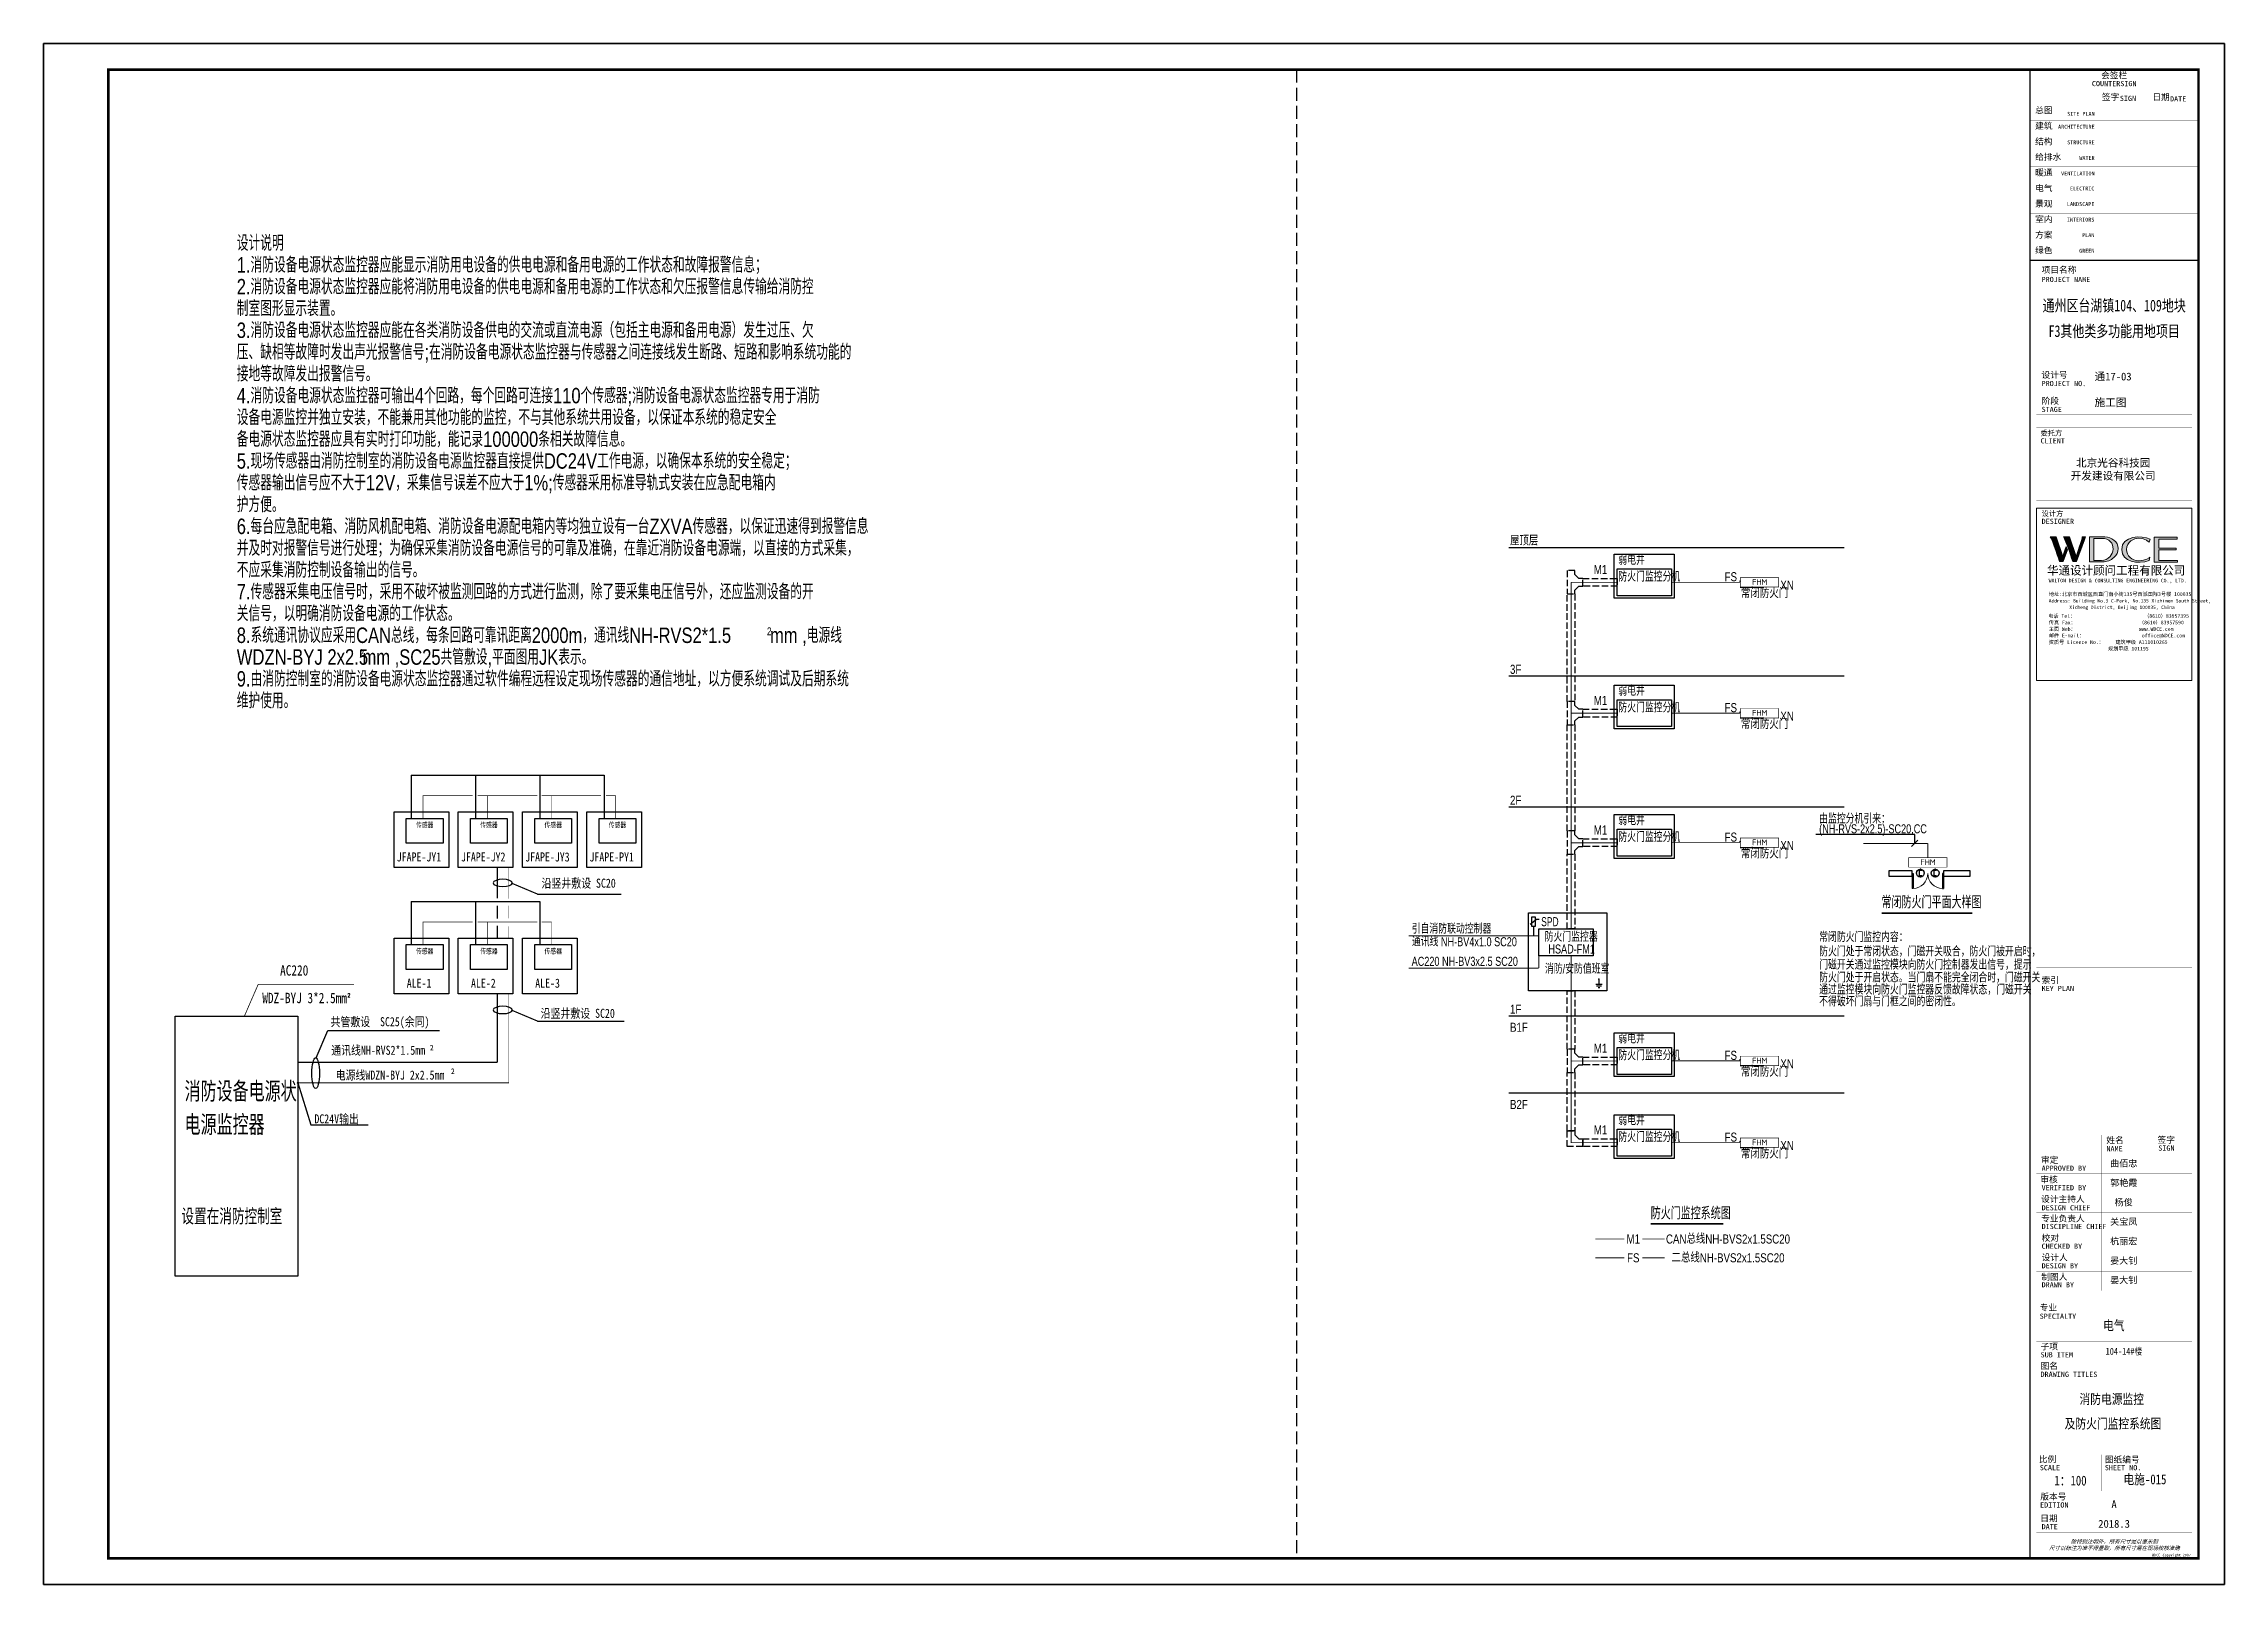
# Model space of a CAD drawing. Extents: x -54686 to 596156, y -555137 to 71395.
# Drawn here: x 512056 to 596156, y -555137 to -495737 of the extents above; entities that cross this region are included whole.
import ezdxf
from ezdxf.enums import TextEntityAlignment as Align

# ---------------------------------------------------------------- set-up
doc = ezdxf.new("R2010")
doc.units = 0
doc.header["$LTSCALE"] = 1000
doc.linetypes.add('CONTINOUS', pattern=[0])
doc.linetypes.add('DASH', pattern=[0.35, 0.25, -0.1])
doc.layers.get('0').update_dxf_attribs({"linetype": 'CONTINUOUS'})
doc.layers.get('Defpoints').update_dxf_attribs({"linetype": 'CONTINUOUS'})
for name, color, linetype in [('CABLETRAY', 4, 'DASH'), ('DIM-照明', 3, 'CONTINUOUS'), ('DIM-系统', 3, 'CONTINUOUS'), ('EQUIP-动力', 3, 'CONTINUOUS'), ('EQUIP-安防', 80, 'CONTINUOUS'), ('EQUIP-消防', 3, 'CONTINUOUS'), ('LAYER1', 7, 'CONTINOUS'), ('SHEET_TEXT', 7, 'CONTINUOUS'), ('TEL_SYMB', 3, 'CONTINUOUS'), ('TEL_TEXT', 3, 'CONTINUOUS'), ('TEL_TITLE', 6, 'CONTINUOUS'), ('WALL', 9, 'CONTINUOUS'), ('WINDOW', 4, 'CONTINUOUS'), ('WIRE', 4, 'CONTINUOUS'), ('WIRE-照明', 1, 'CONTINUOUS'), ('智能疏散灯', 3, 'CONTINOUS'), ('电源监控设备', 210, 'CONTINUOUS'), ('电源线', 130, 'CONTINUOUS'), ('通讯线', 90, 'CONTINUOUS'), ('配电箱', 50, 'CONTINUOUS')]:
    doc.layers.add(name, color=color, linetype=linetype)
doc.styles.add('-宋体', font='', dxfattribs={"width": 0.8})
doc.styles.add('_COMPLEX', font='ROS', dxfattribs={"width": 0.6, "bigfont": 'JD'})
doc.styles.add('_HZTXT', font='ROS', dxfattribs={"width": 0.8, "bigfont": 'JD'})
doc.styles.add('_JD', font='ROS', dxfattribs={"width": 0.8, "bigfont": 'JD'})
doc.styles.add('_TEL_DIM', font='SIMPLEX', dxfattribs={"width": 0.8, "height": 3.5, "bigfont": 'HZTXT'})
doc.styles.add('H-图名', font='', dxfattribs={"width": 0.8, "height": 9})
doc.styles.add('hwxh', font='STXIHEI.TTF')
doc.styles.add('JD', font='ROS', dxfattribs={"width": 0.8, "height": 600, "bigfont": 'HZTXT'})
doc.styles.get("Standard").update_dxf_attribs({"font": 'GBENOR', "bigfont": 'GBCBIG'})
doc.styles.add('Y', font='ros.shx', dxfattribs={"width": 0.7, "bigfont": 'jd.shx'})
doc.styles.add('华文细黑', font='STXIHEI.TTF', dxfattribs={"height": 10})
doc.styles.get('-宋体').set_extended_font_data('NSimSun')
doc.styles.get('H-图名').set_extended_font_data('SimSun')

msp = doc.modelspace()

# ---------------------------------------------------------------- texts
at = {"style": '华文细黑'}
for s, height, p in [('会签栏', 240, (591906, -496837)), ('COUNTERSIGN', 200, (591906, -497177))]:
    msp.add_text(s, height=height, dxfattribs=at).set_placement(p, align=Align.TOP_CENTER)
for s, height, p in [('签字', 240, (591433, -497674)), ('SIGN', 200, (592124, -497748)), ('日期', 240, (593376, -497679)), ('DATE', 200, (594060, -497767)), ('总图', 240, (588856, -498187)), ('结构', 240, (588856, -499387)), ('建筑', 240, (588856, -498787)), ('给排水', 240, (588856, -499987)), ('暖通', 240, (588856, -500587)), ('电气', 240, (588856, -501187)), ('景观', 240, (588856, -501787)), ('室内', 240, (588856, -502387)), ('绿色', 240, (588856, -503587)), ('方案', 240, (588856, -502987)), ('项目名称', 240, (589106, -504337)), ('PROJECT NAME', 200, (589106, -504729)), ('设计号', 240, (589101, -508389)), ('PROJECT NO.', 200, (589106, -508740)), ('阶段', 240, (589106, -509390)), ('STAGE', 200, (589106, -509740)), ('委托方', 200, (589066, -510651)), ('CLIENT', 200, (589066, -510951)), ('设计方', 200, (589106, -513754)), ('DESIGNER', 200, (589106, -514054)), ('KEY PLAN', 200, (589106, -532063)), ('索引', 240, (589106, -531723)), ('姓名', 240, (591605, -537890)), ('签字', 240, (593575, -537880)), ('SIGN', 200, (593606, -538217)), ('审定', 240, (589083, -538656)), ('APPROVED BY', 200, (589106, -538993)), ('NAME', 200, (591606, -538241)), ('审核', 240, (589060, -539408)), ('VERIFIED BY', 200, (589106, -539745)), ('设计主持人', 240, (589088, -540161)), ('DESIGN CHIEF', 200, (589106, -540518)), ('专业负责人', 240, (589089, -540911)), ('DISCIPLINE CHIEF', 200, (589106, -541239)), ('校对', 240, (589106, -541661)), ('CHECKED BY', 200, (589106, -542000)), ('设计人', 240, (589106, -542411)), ('制图人', 240, (589095, -543161)), ('DESIGN BY', 200, (589106, -542754)), ('DRAWN BY', 200, (589106, -543487)), ('SPECIALTY', 200, (589033, -544699)), ('专业', 240, (589033, -544344)), ('SUB ITEM', 200, (589068, -546187)), ('子项', 240, (589068, -545845)), ('图名', 240, (589065, -546596)), ('DRAWING TITLES', 200, (589065, -546937)), ('比例', 240, (589000, -550195)), ('SCALE', 200, (589037, -550537)), ('SHEET NO.', 200, (591545, -550537)), ('图纸编号', 240, (591545, -550205)), ('版本号', 240, (589055, -551634)), ('EDITION', 200, (589049, -551976)), ('日期', 240, (589055, -552469)), ('DATE', 200, (589106, -552811))]:
    msp.add_text(s, height=height, dxfattribs=at).set_placement(p, align=Align.TOP_LEFT)
for s, p in [('SITE PLAN', (591150, -498367)), ('ARCHITECTURE', (591150, -498867)), ('STRUCTURE', (591150, -499467)), ('WATER', (591150, -500067)), ('VENTILATION', (591150, -500667)), ('LANDSCAPE', (591141, -501848)), ('ELECTRIC', (591141, -501248)), ('INTERIORS', (591141, -502448)), ('GREEN', (591141, -503648)), ('PLAN', (591141, -503048))]:
    msp.add_text(s, height=150, dxfattribs=at).set_placement(p, align=Align.TOP_RIGHT)
at = {"color": 4, "style": '华文细黑', "width": 0.75}
for s, p in [('通州区台湖镇104、109地块', (591906, -506059)), ('F3其他类多功能用地项目', (591906, -507046))]:
    msp.add_text(s, height=450, dxfattribs=at).set_placement(p, align=Align.CENTER)
at = {"color": 4, "style": '华文细黑'}
for s, p in [('A', (591902, -552196)), ('2018.3', (591902, -552953))]:
    msp.add_text(s, height=300, dxfattribs=at).set_placement(p, align=Align.CENTER)
at = {"style": '华文细黑', "oblique": 20}
for s, p in [('尺寸以标注为准不得量取，所有尺寸需在现场校核准确', (591906, -553737)), ('除特别注明外，所有尺寸是以毫米制', (591906, -553487))]:
    msp.add_text(s, height=150, dxfattribs=at).set_placement(p, align=Align.MIDDLE_CENTER)
at = {"color": 4, "ltscale": 0.001, "char_height": 300, "width": 5848.95, "style": '华文细黑'}
for s, insert, attachment_point in [('通17-03', (591149, -508586), 4), ('施工图', (591149, -509586), 4), ('北京光谷科技园\\P开发建设有限公司', (591866, -512166), 5)]:
    msp.add_mtext(s, dxfattribs=dict(at, insert=insert, attachment_point=attachment_point))
at = {"color": 7, "style": '_TEL_DIM', "flags": 1}
for tag, p in [('REMARK', (577943, -516686)), ('A', (577943, -516686)), ('REMARK', (577943, -521732)), ('A', (577943, -521732)), ('REMARK', (577943, -526723)), ('A', (577943, -526723)), ('REMARK', (577943, -535138)), ('A', (577943, -535138)), ('REMARK', (577943, -538290)), ('A', (577943, -538290))]:
    msp.add_attdef(tag, text='', height=0.02, dxfattribs=at).set_placement(p, align=Align.MIDDLE_CENTER)
at = {"color": 7, "flags": 1}
for p in [(577943, -516686), (577943, -521732), (577943, -526723), (577943, -535138), (577943, -538290)]:
    msp.add_attdef('A', text='防火门磁释放器1', height=0.014, dxfattribs=at).set_placement(p, align=Align.MIDDLE_CENTER)
at = {"layer": 'EQUIP-消防', "ltscale": 10}
for p in [(578236, -516494), (578236, -521540), (578236, -526531), (584727, -527295), (578236, -534945), (578236, -538098)]:
    msp.add_attdef('FHM', text='RD', height=224, dxfattribs=at).set_placement(p, align=Align.MIDDLE_CENTER)
at = {"layer": 'SHEET_TEXT', "style": '华文细黑'}
for tag, p in [('曲佰忠', (592274, -538782)), ('郭艳霞', (592274, -539532)), ('杨俊', (592274, -540282)), ('关宝凤', (592274, -541032)), ('杭丽宏', (592274, -541782)), ('晏大钊', (592274, -542532)), ('晏大钊', (592274, -543282))]:
    msp.add_attdef(tag, text='', height=250, dxfattribs=at).set_placement(p, align=Align.TOP_CENTER)
at = {"layer": 'TEL_SYMB', "color": 7}
for s, p in [('常闭防火门平面大样图', (582933, -529080)), ('防火门监控系统图', (574030, -541068))]:
    msp.add_text(s, height=482.3, dxfattribs=at).set_placement(p)
at = {"layer": 'TEL_TEXT', "width": 0.8}
for s, height, style, p in [('设计说明', 595.3, '_JD', (519504, -503724)), ('1.消防设备电源状态监控器应能显示消防用电设备的供电电源和备用电源的工作状态和故障报警信息；', 595.35, '_JD', (519504, -504564)), ('2.消防设备电源状态监控器应能将消防用电设备的供电电源和备用电源的工作状态和欠压报警信息传输给消防控', 595.35, '_JD', (519504, -505404)), ('制室图形显示装置。', 595.3, '_JD', (519504, -506244)), ('3.消防设备电源状态监控器应能在各类消防设备供电的交流或直流电源（包括主电源和备用电源）发生过压、欠', 595.35, '_JD', (519504, -507084)), ('压、缺相等故障时发出声光报警信号;在消防设备电源状态监控器与传感器之间连接线发生断路、短路和影响系统功能的', 595.35, '_JD', (519504, -507924)), ('接地等故障发出报警信号。', 595.35, '_JD', (519504, -508764)), ('4.消防设备电源状态监控器可输出4个回路，每个回路可连接110个传感器;消防设备电源状态监控器专用于消防', 595.35, '_JD', (519504, -509604)), ('设备电源监控并独立安装，不能兼用其他功能的监控，不与其他系统共用设备，以保证本系统的稳定安全', 595.35, '_JD', (519504, -510444)), ('备电源状态监控器应具有实时打印功能，能记录100000条相关故障信息。', 595.35, '_JD', (519504, -511284)), ('5.现场传感器由消防控制室的消防设备电源监控器直接提供DC24V工作电源，以确保本系统的安全稳定；', 595.35, '_JD', (519504, -512124)), ('传感器输出信号应不大于12V，采集信号误差不应大于1%;传感器采用标准导轨式安装在应急配电箱内', 595.35, '_JD', (519504, -512964)), ('护方便。', 595.3, '_JD', (519504, -513804)), ('6.每台应急配电箱、消防风机配电箱、消防设备电源配电箱内等均独立设有一台ZXVA传感器，以保证迅速得到报警信息', 595.35, '_JD', (519504, -514644)), ('并及时对报警信号进行处理；为确保采集消防设备电源信号的可靠及准确，在靠近消防设备电源端，以直接的方式采集，', 595.35, '_JD', (519504, -515484)), ('屋顶层', 350, '_HZTXT', (568606, -515082)), ('不应采集消防控制设备输出的信号。', 595.35, '_JD', (519504, -516324)), ('7.传感器采集电压信号时，采用不破坏被监测回路的方式进行监测，除了要采集电压信号外，还应监测设备的开', 595.35, '_JD', (519504, -517164)), ('关信号，以明确消防设备电源的工作状态。', 595.35, '_JD', (519504, -518004)), ('8.系统通讯协议应采用CAN总线，每条回路可靠讯距离2000m，通讯线NH-RVS2*1.5', 595.35, '_JD', (519504, -518844)), ('2', 300, '_JD', (539950, -518544)), ('mm ,电源线', 595.3, '_JD', (540070, -518844)), ('WDZN-BYJ 2x2.5', 600, '_JD', (519504, -519684)), ('2', 300, '_JD', (524235, -519384)), ('mm ,SC25共管敷设,平面图用JK表示。', 595.35, '_JD', (524355, -519684)), ('3F', 350, '_HZTXT', (568606, -520035)), ('9.由消防控制室的消防设备电源状态监控器通过软件编程远程设定现场传感器的通信地址，以方便系统调试及后期系统', 595.35, '_JD', (519504, -520524)), ('维护使用。', 595.3, '_JD', (519504, -521364)), ('2F', 350, '_HZTXT', (568606, -525082)), ('1F', 350, '_HZTXT', (568606, -533139)), ('B1F', 350, '_HZTXT', (568606, -533835)), ('B2F', 350, '_HZTXT', (568606, -536810)), ('设置在消防控制室', 607.8, 'JD', (517371, -541262)), ('电气', 379.7, 'H-图名', (591479, -545342)), ('104-14#楼', 265.8, 'H-图名', (591575, -546286)), ('消防电源监控', 379.7, 'H-图名', (590569, -548182)), ('及防火门监控系统图', 379.7, 'H-图名', (589995, -549128)), ('电施-015', 379.7, 'H-图名', (592264, -551278)), ('1：100', 379.7, 'H-图名', (589600, -551325))]:
    msp.add_text(s, height=height, dxfattribs=dict(at, style=style)).set_placement(p)
at = {"layer": 'TEL_TEXT', "color": 7, "style": 'Y', "width": 0.75}
for s, p in [('弱电井', (572783, -515826)), ('防火门监控分机', (572783, -516473)), ('弱电井', (572783, -520873)), ('防火门监控分机', (572783, -521519)), ('弱电井', (572783, -525864)), ('由监控分机引来：', (580528, -525804)), ('防火门监控分机', (572783, -526510)), ('(NH-RVS-2x2.5)-SC20,CC', (580528, -526183)), ('引自消防联动控制器', (564813, -530045)), ('通讯线 NH-BV4x1.0 SC20', (564823, -530537)), ('防火门监控器', (569941, -530358)), ('HSAD-FM1', (570087, -530817)), ('防火门处于常闭状态，门磁开关吸合，防火门被开启时，', (580528, -530923)), ('常闭防火门监控内容：', (580528, -530368)), ('AC220 NH-BV3x2.5 SC20', (564813, -531292)), ('消防/安防值班室', (569953, -531591)), ('门磁开关通过监控模块向防火门控制器发出信号，提示', (580528, -531434)), ('通过监控模块向防火门监控器反馈故障状态，门磁开关', (580528, -532394)), ('防火门处于开启状态。当门扇不能完全闭合时，门磁开关', (580528, -531927)), ('不得破坏门扇与门框之间的密闭性。', (580528, -532851)), ('弱电井', (572783, -534278)), ('防火门监控分机', (572783, -534925)), ('弱电井', (572783, -537431)), ('防火门监控分机', (572783, -538077))]:
    msp.add_text(s, height=350, dxfattribs=at).set_placement(p)
at = {"layer": 'TEL_TEXT', "style": '_HZTXT', "width": 0.8}
for s, p in [('M1', (572097, -516012)), ('FS', (577121, -516289)), ('M1', (572097, -521058)), ('FS', (577121, -521336)), ('M1', (572097, -526053)), ('FS', (577121, -526327)), ('M1', (572097, -534467)), ('FS', (577121, -534741)), ('M1', (572097, -537616)), ('FS', (577121, -537894)), ('M1', (573359, -541823)), ('FS', (573359, -542547)), ('CAN总线NH-BVS2x1.5SC20', (577013, -541823)), ('二总线NH-BVS2x1.5SC20', (577013, -542547))]:
    msp.add_text(s, height=350, dxfattribs=at).set_placement(p, align=Align.MIDDLE_CENTER)
at = {"layer": 'TEL_TEXT', "ltscale": 2, "style": '_COMPLEX', "width": 0.7}
msp.add_text('SPD', height=350, dxfattribs=at).set_placement((569807, -529763))
at = {"layer": 'TEL_TEXT', "style": '_HZTXT', "width": 0.8}
for tag, p in [('常闭防火门', (578423, -516935)), ('XN', (579291, -516615)), ('常闭防火门', (578423, -521982)), ('XN', (579291, -521661)), ('常闭防火门', (578423, -526973)), ('XN', (579291, -526652)), ('常闭防火门', (578423, -535387)), ('XN', (579291, -535066)), ('XN', (579291, -538219)), ('常闭防火门', (578423, -538540))]:
    msp.add_attdef(tag, text='RD', height=350, dxfattribs=at).set_placement(p, align=Align.MIDDLE_CENTER)
at = {"layer": '电源监控设备', "style": '-宋体', "width": 0.8}
for s, p in [('JFAPE-JY1', (525673, -527267)), ('JFAPE-JY2', (528151, -527267)), ('JFAPE-JY3', (530628, -527267)), ('JFAPE-PY1', (533106, -527267)), ('ALE-1', (526060, -532135)), ('ALE-2', (528537, -532135)), ('ALE-3', (531015, -532135)), ('沿竖井敷设 SC20', (531223, -533296)), ('共管敷设  SC25(余同)', (523121, -533619)), ('通讯线NH-RVS2*1.5mm', (523146, -534720)), ('²', (526944, -534763)), ('电源线WDZN-BYJ 2x2.5mm', (523319, -535677)), ('²', (527758, -535670)), ('DC24V输出', (522497, -537364))]:
    msp.add_text(s, height=350, dxfattribs=at).set_placement(p)
at = {"layer": '电源监控设备'}
for s, insert, char_height, width, attachment_point, style in [('传感器', (526417, -525757), 200, 723.85, 1, '-宋体'), ('传感器', (528895, -525757), 200, 723.85, 1, '-宋体'), ('传感器', (531372, -525757), 200, 723.85, 1, '-宋体'), ('传感器', (533850, -525757), 200, 723.85, 1, '-宋体'), ('沿竖井敷设 SC20', (531258, -527928), 350, 5868.97, 1, '-宋体'), ('传感器', (526417, -530625), 200, 723.85, 1, '-宋体'), ('传感器', (528895, -530625), 200, 723.85, 1, '-宋体'), ('传感器', (531372, -530625), 200, 723.85, 1, '-宋体'), ('AC220', (522264, -531265), 400, 16702.01, 3, '-宋体'), ('WDZ-BYJ 3*2.5mm{\\fISOCPEUR|b0|i0|c0|p34;²}', (523905, -532330), 400, 16702.01, 3, '-宋体'), ('消防设备电源状电源监控器   ', (517491, -535756), 771.75, 4482.55, 1, '_TEL_DIM')]:
    msp.add_mtext(s, dxfattribs=dict(at, insert=insert, char_height=char_height, width=width, attachment_point=attachment_point, style=style))

# ---------------------------------------------------------------- blocks, each defined once
blk = doc.blocks.new('$equip$00002621')
for p, q in [((-0.19, 0.1), (-0.19, -0.1)), ((0.19, -0.1), (0.19, 0.1)), ((-0.19, -0.1), (0.19, -0.1))]:
    blk.add_line(p, q)
at = {"const_width": 0.04}
blk.add_lwpolyline([(-0.3, 0, 1), (0.3, 0, 1), (-0.3, 0, 0.702733)], format="xyb", dxfattribs=at)
blk.add_circle((0, 0), 0.3)
at = {"color": 1}
for p in [(-0.3, 0), (0, 0.3), (0.3, 0), (0, -0.3)]:
    blk.add_point(p, dxfattribs=at)
at = {"color": 7, "style": '_TEL_DIM', "flags": 1}
blk.add_attdef('A', text='', height=0.000025, dxfattribs=at).set_placement((0, 0), align=Align.MIDDLE_CENTER)
blk = doc.blocks.new('$equip$00001310')
for points in [[(0, 0), (0, -0.38)], [(-0.25, -0.38), (0.25, -0.38)], [(-0.19, -0.5), (0.19, -0.5)], [(-0.06, -0.63), (0.06, -0.63)]]:
    blk.add_lwpolyline(points)
blk.add_point((0, 0))
at = {"flags": 9}
blk.add_attdef('A', (0, 0), '', height=0.00002, dxfattribs=at)
blk = doc.blocks.new('WDCE Copyright200X')
at = {"const_width": 0.016}
blk.add_lwpolyline([(-10.6, 1.26, 1), (-11.4, 1.26, 1)], format="xyb", close=True, dxfattribs=at)
at = {"style": '华文细黑'}
for s, p in [('WDCE ', (-11.46, 0.5)), ('     Copyright ', (-3.51, 0.5))]:
    blk.add_text(s, height=1, dxfattribs=at).set_placement(p, align=Align.BOTTOM_RIGHT)
blk.add_text('c', height=0.6, dxfattribs=at).set_placement((-11.04, 1.35), align=Align.MIDDLE_CENTER)
blk.add_attdef('200X', text='', height=1, dxfattribs=at).set_placement((-0.45, 0.5), align=Align.BOTTOM_RIGHT)
blk = doc.blocks.new('logo2')
h = blk.add_hatch(color=7)
h.paths.add_polyline_path([(19.02, -7.36), (15.84, -7.36), (15.84, -3.97), (18.97, -3.97), (18.97, -4.24), (16.46, -4.24), (16.46, -5.45), (18.81, -5.45), (18.81, -5.69), (16.47, -5.69), (16.47, -7.12), (19.02, -7.12)])
edge = h.paths.add_edge_path()
edge.add_spline(control_points=[(15.26, -4.21), (15.26, -4.21), (15.13, -4.65), (15.13, -4.65), (15.13, -4.65), (14.62, -4.1), (13.73, -4.1), (13.04, -4.1), (12.07, -4.54), (12.08, -5.62), (12.08, -6.49), (12.77, -7.16), (13.73, -7.17), (14.66, -7.17), (15.23, -6.68), (15.23, -6.68), (15.23, -6.68), (15.16, -7.11), (15.16, -7.11), (13.63, -7.7), (11.42, -7.29), (11.41, -5.64), (11.4, -3.72), (14.16, -3.66), (15.26, -4.21)], knot_values=[0, 0, 0, 0, 1, 1, 1, 2, 2, 2, 3, 3, 3, 4, 4, 4, 5, 5, 5, 6, 6, 6, 7, 7, 7, 8, 8, 8, 8], degree=3, periodic=0)
edge = h.paths.add_edge_path(flags=16)
edge.add_spline(control_points=[(10.23, -5.57), (10.23, -5.16), (10.12, -4.83), (9.9, -4.58), (9.63, -4.27), (9.23, -4.12), (8.69, -4.12), (8.69, -4.12), (7.64, -4.12), (7.64, -4.12), (7.64, -4.12), (7.64, -7.1), (7.64, -7.1), (7.64, -7.1), (8.66, -7.1), (8.66, -7.1), (9.13, -7.1), (9.52, -6.93), (9.82, -6.6), (10.09, -6.31), (10.23, -5.96), (10.23, -5.57)], knot_values=[0, 0, 0, 0, 1, 1, 1, 2, 2, 2, 3, 3, 3, 4, 4, 4, 5, 5, 5, 6, 6, 6, 7, 7, 7, 7], degree=3, periodic=0)
edge = h.paths.add_edge_path()
edge.add_spline(control_points=[(10.92, -5.51), (10.92, -5.96), (10.72, -6.37), (10.34, -6.72), (9.92, -7.1), (9.41, -7.29), (8.82, -7.29), (8.82, -7.29), (7.03, -7.29), (7.03, -7.29), (7.03, -7.29), (7.03, -3.92), (7.03, -3.92), (7.03, -3.92), (9.1, -3.92), (9.1, -3.92), (9.59, -3.92), (10.01, -4.06), (10.36, -4.34), (10.73, -4.64), (10.92, -5.03), (10.92, -5.51)], knot_values=[0, 0, 0, 0, 1, 1, 1, 2, 2, 2, 3, 3, 3, 4, 4, 4, 5, 5, 5, 6, 6, 6, 7, 7, 7, 7], degree=3, periodic=0)
at = {"lineweight": 0}
blk.add_lwpolyline([(19.02, -7.36), (15.84, -7.36), (15.84, -3.97), (18.97, -3.97), (18.97, -4.24), (16.46, -4.24), (16.46, -5.45), (18.81, -5.45), (18.81, -5.69), (16.47, -5.69), (16.47, -7.12), (19.02, -7.12), (19.02, -7.36)], dxfattribs=at)
for points, knots in [([(10.92, -5.51), (10.92, -5.96), (10.72, -6.37), (10.34, -6.72), (9.92, -7.1), (9.41, -7.29), (8.82, -7.29), (8.82, -7.29), (7.03, -7.29), (7.03, -7.29), (7.03, -7.29), (7.03, -3.92), (7.03, -3.92), (7.03, -3.92), (9.1, -3.92), (9.1, -3.92), (9.59, -3.92), (10.01, -4.06), (10.36, -4.34), (10.73, -4.64), (10.92, -5.03), (10.92, -5.51)], [0, 0, 0, 0, 1, 1, 1, 2, 2, 2, 3, 3, 3, 4, 4, 4, 5, 5, 5, 6, 6, 6, 7, 7, 7, 7]), ([(10.23, -5.57), (10.23, -5.16), (10.12, -4.83), (9.9, -4.58), (9.63, -4.27), (9.23, -4.12), (8.69, -4.12), (8.69, -4.12), (7.64, -4.12), (7.64, -4.12), (7.64, -4.12), (7.64, -7.1), (7.64, -7.1), (7.64, -7.1), (8.66, -7.1), (8.66, -7.1), (9.13, -7.1), (9.52, -6.93), (9.82, -6.6), (10.09, -6.31), (10.23, -5.96), (10.23, -5.57)], [0, 0, 0, 0, 1, 1, 1, 2, 2, 2, 3, 3, 3, 4, 4, 4, 5, 5, 5, 6, 6, 6, 7, 7, 7, 7]), ([(15.26, -4.21), (15.26, -4.21), (15.13, -4.65), (15.13, -4.65), (15.13, -4.65), (14.62, -4.1), (13.73, -4.1), (13.04, -4.1), (12.07, -4.54), (12.08, -5.62), (12.08, -6.49), (12.77, -7.16), (13.73, -7.17), (14.66, -7.17), (15.23, -6.68), (15.23, -6.68), (15.23, -6.68), (15.16, -7.11), (15.16, -7.11), (13.63, -7.7), (11.42, -7.29), (11.41, -5.64), (11.4, -3.72), (14.16, -3.66), (15.26, -4.21)], [0, 0, 0, 0, 1, 1, 1, 2, 2, 2, 3, 3, 3, 4, 4, 4, 5, 5, 5, 6, 6, 6, 7, 7, 7, 8, 8, 8, 8])]:
    blk.add_open_spline(points, degree=3, knots=knots, dxfattribs=at)
blk = doc.blocks.new('logo1')
h = blk.add_hatch(color=8)
edge = h.paths.add_edge_path()
edge.add_spline(control_points=[(3.86, -5.21), (3.63, -5.88), (3.39, -6.56), (3.39, -6.56), (3.39, -6.56), (2.5, -3.91), (2.5, -3.91), (2.5, -3.91), (1.8, -3.91), (1.69, -3.91), (2.02, -4.39), (2.95, -7.27), (2.95, -7.27), (2.95, -7.27), (3.44, -7.27), (3.44, -7.27), (3.44, -7.27), (4.03, -5.66), (4.03, -5.66), (4.03, -5.66), (3.86, -5.21), (3.86, -5.21)], knot_values=[0, 0, 0, 0, 1, 1, 1, 2, 2, 2, 3, 3, 3, 4, 4, 4, 5, 5, 5, 6, 6, 6, 7, 7, 7, 7], degree=3, periodic=0)
h = blk.add_hatch(color=7)
edge = h.paths.add_edge_path()
edge.add_spline(control_points=[(6.04, -3.91), (6.09, -4.1), (5.2, -6.56), (5.2, -6.56), (5.2, -6.56), (4.3, -3.91), (4.3, -3.91), (4.3, -3.91), (3.6, -3.91), (3.49, -3.91), (3.82, -4.39), (4.75, -7.27), (4.75, -7.27), (4.75, -7.27), (5.24, -7.27), (5.24, -7.27), (5.24, -7.27), (6.33, -4.3), (6.33, -4.3), (6.33, -4.3), (6.48, -3.91), (6.48, -3.91), (6.48, -3.91), (6.21, -3.91), (6.04, -3.91)], knot_values=[0, 0, 0, 0, 1, 1, 1, 2, 2, 2, 3, 3, 3, 4, 4, 4, 5, 5, 5, 6, 6, 6, 7, 7, 7, 8, 8, 8, 8], degree=3, periodic=0)
at = {"color": 8, "lineweight": 0}
blk.add_open_spline([(3.86, -5.21), (3.63, -5.88), (3.39, -6.56), (3.39, -6.56), (3.39, -6.56), (2.5, -3.91), (2.5, -3.91), (2.5, -3.91), (1.8, -3.91), (1.69, -3.91), (2.02, -4.39), (2.95, -7.27), (2.95, -7.27), (2.95, -7.27), (3.44, -7.27), (3.44, -7.27), (3.44, -7.27), (4.03, -5.66), (4.03, -5.66), (4.03, -5.66), (3.86, -5.21), (3.86, -5.21)], degree=3, knots=[0, 0, 0, 0, 1, 1, 1, 2, 2, 2, 3, 3, 3, 4, 4, 4, 5, 5, 5, 6, 6, 6, 7, 7, 7, 7], dxfattribs=at)
at = {"lineweight": 0}
blk.add_open_spline([(6.04, -3.91), (6.09, -4.1), (5.2, -6.56), (5.2, -6.56), (5.2, -6.56), (4.3, -3.91), (4.3, -3.91), (4.3, -3.91), (3.6, -3.91), (3.49, -3.91), (3.82, -4.39), (4.75, -7.27), (4.75, -7.27), (4.75, -7.27), (5.24, -7.27), (5.24, -7.27), (5.24, -7.27), (6.33, -4.3), (6.33, -4.3), (6.33, -4.3), (6.48, -3.91), (6.48, -3.91), (6.48, -3.91), (6.21, -3.91), (6.04, -3.91)], degree=3, knots=[0, 0, 0, 0, 1, 1, 1, 2, 2, 2, 3, 3, 3, 4, 4, 4, 5, 5, 5, 6, 6, 6, 7, 7, 7, 8, 8, 8, 8], dxfattribs=at)
blk.add_blockref('logo2', (0, 0))
blk = doc.blocks.new('时间-logo')
at = {"layer": 'Defpoints', "lineweight": 0}
blk.add_lwpolyline([(0, -23.46), (-21.17, -23.46), (-21.17, 0), (0, 0), (0, -23.46)], dxfattribs=at)
blk.add_blockref('logo1', (-20.97, 0))
at = {"style": 'hwxh'}
for s, height, p in [('华通设计顾问工程有限公司 ', 1.15, (-19.73, -9.05)), ('WALTON DESIGN & CONSULTING ENGINEERING CO., LTD.', 0.5, (-19.5, -10.1)), ('地址:北京市西城区西直门南小街135号西派国际3号楼 100035', 0.5, (-19.48, -11.94)), ('电话 Tel：                        （8610）83957395 ', 0.5, (-19.56, -14.91)), ('Address: Building No.3 C-Park, No.135 Xizhimen South Street, ', 0.47, (-19.48, -12.83)), ('Xicheng District, Beijing 100035, China ', 0.47, (-16.69, -13.72)), ('传真 Fax：                      （8610）83957590 ', 0.5, (-19.48, -15.8)), ('主页 Web：                      www.WDCE.com ', 0.5, (-19.48, -16.69)), ('邮件 E-mail：                    office@WDCE.com ', 0.5, (-19.48, -17.58)), ('资质号 Licence No.：    建筑甲级 A111010265 ', 0.5, (-19.48, -18.47)), ('   规划甲级 101195', 0.5, (-12.6, -19.36))]:
    blk.add_text(s, height=height, dxfattribs=at).set_placement(p)
blk = doc.blocks.new('SDG AETH AE5H')
at = {"layer": 'DIM-系统'}
blk.add_lwpolyline([(-54686, 13482), (29414, 13482), (29414, -45918), (-54686, -45918)], close=True, dxfattribs=at)
blk = doc.blocks.new('$DorLib2D$00000002')
for p, q in [((-0.5, 0), (-0.5, 0.4875)), ((-0.475, 0.4875), (-0.5, 0.4875)), ((-0.475, 0), (-0.475, 0.4875)), ((0.475, 0), (0.475, 0.4875)), ((0.475, 0.4875), (0.5, 0.4875)), ((0.5, 0), (0.5, 0.4875)), ((-0.5, 0), (-0.475, 0)), ((0.5, 0), (0.475, 0))]:
    blk.add_line(p, q)
at = {"lineweight": 13}
for centre, start, end in [((-0.4875, 0), 0, 88.530716), ((0.4875, 0), 91.469284, 180)]:
    blk.add_arc(centre, 0.4875, start, end, dxfattribs=at)

# ---------------------------------------------------------------- hatches: boundary and pattern name
at = {"layer": '电源监控设备'}
h = msp.add_hatch(color=212, dxfattribs=at)
edge = h.paths.add_edge_path()
edge.add_arc((521864, -535802), 25.2, 0, 360)

# ---------------------------------------------------------------- linework, layer by layer
for p, q in [((569388, -529687), (569633, -529487)), ((569633, -529487), (569728, -529487))]:
    msp.add_line(p, q)
at = {"const_width": 50}
for points in [[(588656, -496737), (588656, -504087), (595156, -504087), (595156, -496737)], [(588656, -554137), (595156, -554137), (595156, -504087), (588656, -504087)]]:
    msp.add_lwpolyline(points, close=True, dxfattribs=at)
at = {"const_width": 5}
for points in [[(588656, -497487), (595156, -497487)], [(591241, -497487), (591241, -504087)], [(593245, -497487), (593245, -504087)], [(588656, -498087), (595156, -498087)], [(588656, -498687), (595156, -498687)], [(588656, -499287), (595156, -499287)], [(588656, -499887), (595156, -499887)], [(588656, -500487), (595156, -500487)], [(588656, -501087), (595156, -501087)], [(588656, -501687), (595156, -501687)], [(588656, -502287), (595156, -502287)], [(588656, -502887), (595156, -502887)], [(588656, -502887), (595156, -502887)], [(588656, -503487), (595156, -503487)], [(588656, -504087), (595156, -504087)], [(588906, -509050), (594906, -509050)], [(588906, -510050), (594906, -510050)], [(594906, -513352), (594906, -510525), (588906, -510525), (588906, -513352)], [(588906, -513352), (594906, -513352)], [(588906, -513645), (588906, -531354)], [(588906, -513645), (594906, -513645)], [(588906, -531354), (594906, -531354), (594906, -513645)], [(589406, -520301), (594406, -520301)], [(589406, -525254), (594406, -525254)], [(589406, -530652), (594406, -530652)], [(588906, -531354), (594906, -531354)], [(588906, -532363), (594906, -532363)], [(588906, -543811), (594906, -543811), (594906, -537811), (588906, -537811), (588906, -543811)], [(591406, -537811), (591406, -543811)], [(593156, -537811), (593156, -543811)], [(588906, -538561), (594906, -538561)], [(588906, -539311), (594906, -539311)], [(588906, -540061), (594906, -540061)], [(588906, -540811), (594906, -540811)], [(588906, -541561), (594906, -541561)], [(588906, -542311), (594906, -542311)], [(588906, -543061), (594906, -543061)], [(588906, -544287), (594906, -544287), (594906, -553137), (588906, -553137), (588906, -544287)], [(588906, -545787), (594906, -545787)], [(588906, -546537), (594906, -546537)], [(588906, -550137), (594906, -550137)], [(591406, -550137), (591406, -551537)], [(588906, -551537), (594906, -551537)], [(588906, -552337), (594906, -552337)]]:
    msp.add_lwpolyline(points, dxfattribs=at)
msp.add_lwpolyline([(569441, -529420), (569441, -529755), (569584, -529755), (569584, -529420)], close=True)
for p in [(577488, -516458), (577943, -516686), (577488, -521505), (577943, -521732), (577488, -526496), (577943, -526723), (577488, -534910), (577943, -535138), (577488, -538063), (577943, -538290)]:
    msp.add_point(p)
at = {"layer": 'CABLETRAY'}
for p, q in [((570811, -516054), (570811, -516954)), ((571111, -516054), (570811, -516054)), ((571111, -516204), (571111, -516054)), ((571261, -516354), (571111, -516204)), ((571411, -516354), (571261, -516354)), ((571411, -516654), (571411, -516354)), ((571411, -516354), (572743, -516354)), ((571411, -516654), (571411, -516354)), ((572743, -516354), (572743, -516654)), ((570811, -516954), (571111, -516954)), ((570811, -516954), (571111, -516954)), ((570811, -521100), (570811, -516954)), ((571111, -516804), (571261, -516654)), ((571111, -516954), (571111, -516804)), ((571111, -516954), (571111, -521100)), ((571261, -516654), (571411, -516654)), ((572743, -516654), (571411, -516654)), ((570811, -521100), (570811, -522000)), ((571111, -521100), (570811, -521100)), ((571111, -521100), (570811, -521100)), ((571111, -521250), (571111, -521100)), ((571261, -521400), (571111, -521250)), ((571411, -521400), (571261, -521400)), ((571411, -521700), (571411, -521400)), ((571411, -521400), (572743, -521400)), ((571411, -521700), (571411, -521400)), ((572743, -521400), (572743, -521700)), ((570811, -522000), (571111, -522000)), ((570811, -526091), (570811, -522000)), ((570811, -522000), (571111, -522000)), ((571111, -521850), (571261, -521700)), ((571111, -522000), (571111, -521850)), ((571111, -522000), (571111, -526091)), ((571261, -521700), (571411, -521700)), ((572743, -521700), (571411, -521700)), ((570811, -526091), (570811, -526991)), ((571111, -526091), (570811, -526091)), ((571111, -526091), (570811, -526091)), ((571111, -526241), (571111, -526091)), ((571261, -526391), (571111, -526241)), ((571411, -526391), (571261, -526391)), ((571411, -526691), (571411, -526391)), ((571411, -526391), (572743, -526391)), ((571411, -526691), (571411, -526391)), ((572743, -526391), (572743, -526691)), ((570811, -526991), (571111, -526991)), ((570811, -529869), (570811, -526991)), ((570811, -526991), (571111, -526991)), ((571111, -526841), (571261, -526691)), ((571111, -526991), (571111, -526841)), ((571111, -526991), (571111, -529869)), ((571261, -526691), (571411, -526691)), ((572743, -526691), (571411, -526691)), ((571111, -529869), (570811, -529869)), ((570811, -532253), (571111, -532253)), ((570811, -534506), (570811, -532253)), ((571111, -532253), (571111, -534506)), ((570811, -534506), (570811, -535406)), ((571111, -534506), (570811, -534506)), ((571111, -534506), (570811, -534506)), ((571111, -534656), (571111, -534506)), ((571261, -534806), (571111, -534656)), ((571411, -534806), (571261, -534806)), ((571411, -535106), (571411, -534806)), ((571411, -534806), (572743, -534806)), ((571411, -535106), (571411, -534806)), ((572743, -534806), (572743, -535106)), ((570811, -535406), (571111, -535406)), ((570811, -535406), (571111, -535406)), ((570811, -537658), (570811, -535406)), ((571111, -535256), (571261, -535106)), ((571111, -535406), (571111, -535256)), ((571111, -535406), (571111, -537658)), ((571261, -535106), (571411, -535106)), ((572743, -535106), (571411, -535106)), ((570811, -538258), (570811, -537658)), ((570811, -537658), (571111, -537658)), ((571111, -537658), (570811, -537658)), ((571111, -537658), (571111, -537808)), ((571111, -537808), (571261, -537958)), ((571261, -537958), (571411, -537958)), ((571411, -538258), (571411, -537958)), ((571411, -537958), (572743, -537958)), ((571411, -537958), (571411, -538258)), ((572743, -537958), (572743, -538258)), ((571411, -538258), (570811, -538258)), ((572743, -538258), (571411, -538258))]:
    msp.add_line(p, q, dxfattribs=at)
at = {"layer": 'DIM-照明'}
msp.add_line((584090, -526696), (584337, -526449), dxfattribs=at)
for points in [[(584213, -526231), (580401, -526231)], [(584213, -526572), (584213, -526231)]]:
    msp.add_lwpolyline(points, dxfattribs=at)
at = {"layer": 'EQUIP-消防', "ltscale": 10}
for p, q in [((577488, -516686), (578398, -516686)), ((577488, -521732), (578398, -521732)), ((577488, -526723), (578398, -526723)), ((577488, -535138), (578398, -535138)), ((577488, -538290), (578398, -538290))]:
    msp.add_line(p, q, dxfattribs=at)
at = {"layer": 'EQUIP-消防', "ltscale": 10, "const_width": 22.4}
for points in [[(577488, -516322), (577488, -516686), (578966, -516686), (578966, -516322), (577488, -516322), (577488, -516686)], [(577488, -521368), (577488, -521732), (578966, -521732), (578966, -521368), (577488, -521368), (577488, -521732)], [(577488, -526359), (577488, -526723), (578966, -526723), (578966, -526359), (577488, -526359), (577488, -526723)], [(583979, -527123), (583979, -527487), (585457, -527487), (585457, -527123), (583979, -527123), (583979, -527487)], [(577488, -534774), (577488, -535138), (578966, -535138), (578966, -534774), (577488, -534774), (577488, -535138)], [(577488, -537926), (577488, -538290), (578966, -538290), (578966, -537926), (577488, -537926), (577488, -538290)]]:
    msp.add_lwpolyline(points, dxfattribs=at)
at = {"layer": 'LAYER1', "linetype": 'DASH', "ltscale": 2}
msp.add_line((560376, -496737), (560376, -554137), dxfattribs=at)
at = {"layer": 'TEL_SYMB', "const_width": 70}
for points in [[(582933, -529263), (586437, -529263)], [(574030, -541240), (576827, -541240)]]:
    msp.add_lwpolyline(points, dxfattribs=at)
at = {"layer": 'TEL_TITLE', "color": 6}
msp.add_lwpolyline([(512056, -555137), (596156, -555137), (596156, -495737), (512056, -495737)], close=True, dxfattribs=at)
at = {"layer": 'TEL_TITLE', "color": 6, "const_width": 100}
msp.add_lwpolyline([(514556, -554137), (595156, -554137), (595156, -496737), (514556, -496737)], close=True, dxfattribs=at)
at = {"layer": 'WALL'}
for p, q in [((584118, -527629), (583220, -527629)), ((583220, -527629), (583220, -527829)), ((583220, -527829), (584118, -527829)), ((584118, -527829), (584118, -527629)), ((586351, -527629), (585318, -527629)), ((585318, -527629), (585318, -527829)), ((585318, -527829), (586351, -527829)), ((586351, -527829), (586351, -527629))]:
    msp.add_line(p, q, dxfattribs=at)
at = {"layer": 'WIRE'}
for p, q in [((568556, -515158), (581491, -515158)), ((568556, -520110), (581491, -520110)), ((568556, -525157), (581491, -525157)), ((568556, -533214), (581491, -533214)), ((568556, -536189), (581491, -536189))]:
    msp.add_line(p, q, dxfattribs=at)
at = {"layer": 'WIRE-照明', "linetype": 'ByBlock'}
msp.add_line((569513, -529755), (569513, -530132), dxfattribs=at)
at = {"layer": 'WIRE-照明', "linetype": 'Continuous', "const_width": 35}
for points in [[(570961, -516504), (570961, -529869)], [(570961, -516504), (572743, -516504)], [(574840, -516504), (577488, -516504)], [(570961, -521550), (572743, -521550)], [(574840, -521550), (577488, -521550)], [(570961, -526545), (572743, -526545)], [(574840, -526541), (577488, -526541)], [(584718, -526572), (582238, -526572)], [(584718, -527123), (584718, -526572)], [(564702, -530132), (569715, -530132)], [(564702, -531379), (569715, -531379)], [(569715, -530908), (569715, -531379)], [(570961, -530908), (570961, -538108), (572743, -538108)], [(570961, -534959), (572743, -534959)], [(574840, -534956), (577488, -534956)], [(574840, -538108), (577488, -538108)], [(571903, -541823), (573012, -541823)], [(573705, -541823), (574564, -541823)], [(571903, -542547), (573012, -542547)], [(573705, -542547), (574564, -542547)]]:
    msp.add_lwpolyline(points, dxfattribs=at)
at = {"layer": '智能疏散灯', "color": 3}
for points in [[(572622, -515424), (574934, -515424), (574934, -517111), (572622, -517111)], [(572743, -515984), (574840, -515984), (574840, -517023), (572743, -517023)], [(572622, -520471), (574934, -520471), (574934, -522158), (572622, -522158)], [(572743, -521031), (574840, -521031), (574840, -522069), (572743, -522069)], [(572622, -525462), (574934, -525462), (574934, -527149), (572622, -527149)], [(572743, -526022), (574840, -526022), (574840, -527061), (572743, -527061)], [(569324, -529251), (572340, -529251), (572340, -532253), (569324, -532253)], [(569715, -529869), (571812, -529869), (571812, -530908), (569715, -530908)], [(572622, -533876), (574934, -533876), (574934, -535563), (572622, -535563)], [(572743, -534436), (574840, -534436), (574840, -535475), (572743, -535475)], [(572622, -537029), (574934, -537029), (574934, -538716), (572622, -538716)], [(572743, -537589), (574840, -537589), (574840, -538628), (572743, -538628)]]:
    msp.add_lwpolyline(points, close=True, dxfattribs=at)
at = {"layer": '电源监控设备'}
for p, q in [((531105, -528522), (530127, -528117)), ((531105, -528522), (534331, -528522)), ((531105, -533421), (530127, -533015)), ((522562, -534841), (523010, -533790)), ((523010, -533790), (527319, -533790)), ((531105, -533421), (534447, -533421)), ((521864, -535802), (522363, -537416)), ((522363, -537416), (524570, -537416))]:
    msp.add_line(p, q, dxfattribs=at)
for points in [[(526043, -525605), (527460, -525605), (527460, -526566), (526043, -526566)], [(528521, -525605), (529937, -525605), (529937, -526566), (528521, -526566)], [(530998, -525605), (532415, -525605), (532415, -526566), (530998, -526566)], [(533476, -525605), (534892, -525605), (534892, -526566), (533476, -526566)], [(526043, -530472), (527460, -530472), (527460, -531434), (526043, -531434)], [(528521, -530472), (529937, -530472), (529937, -531434), (528521, -531434)], [(530998, -530472), (532415, -530472), (532415, -531434), (530998, -531434)]]:
    msp.add_lwpolyline(points, close=True, dxfattribs=at)
at = {"layer": '电源监控设备', "const_width": 29.4}
msp.add_lwpolyline([(519800, -533226), (520329, -532008), (524024, -532008)], dxfattribs=at)
at = {"layer": '电源监控设备'}
msp.add_circle((521864, -535802), 25.2, dxfattribs=at)
at = {"layer": '电源监控设备', "extrusion": (0, 0, -1)}
for centre in [(529763, -528095), (529763, -532993)]:
    msp.add_ellipse(centre, major_axis=(369, 0), ratio=0.382856, dxfattribs=at)
at = {"layer": '电源监控设备'}
msp.add_ellipse((522547, -535431), major_axis=(0, -594), ratio=0.243163, dxfattribs=at)
at = {"layer": '电源线'}
for points in [[(528606, -524735, 28, 28, 0), (526688, -524735, 22.4, 22.4, 0), (526688, -525605, 22.4, 22.4, 0)], [(528606, -529603, 28, 28, 0), (526688, -529603, 22.4, 22.4, 0), (526688, -530472, 22.4, 22.4, 0)]]:
    msp.add_lwpolyline(points, format="xyseb", dxfattribs=at)
for points, const_width in [([(528799, -524735), (531098, -524735)], 28), ([(529166, -524735), (529166, -524735), (529166, -525332)], 22.4), ([(529166, -524735), (529166, -524735), (529166, -525605)], 22.4), ([(531265, -524735), (533548, -524735)], 28), ([(531643, -524735), (531643, -524735), (531643, -525332)], 22.4), ([(531643, -524735), (531643, -524735), (531643, -525605)], 22.4), ([(533749, -524735), (534121, -524735)], 28), ([(534121, -524735), (534121, -524735), (534121, -525332)], 22.4), ([(534121, -524735), (534121, -524735), (534121, -525605)], 22.4), ([(529997, -527501), (529997, -528704)], 22.4), ([(529997, -528975), (529997, -529461)], 22.4), ([(528799, -529603), (531098, -529603)], 28), ([(529166, -529603), (529166, -529603), (529166, -530200)], 22.4), ([(529166, -529603), (529166, -529603), (529166, -530472)], 22.4), ([(529997, -529770), (529997, -530226)], 22.4), ([(531265, -529603), (531643, -529603)], 28), ([(531643, -529603), (531643, -529603), (531643, -530200)], 22.4), ([(531643, -529603), (531643, -529603), (531643, -530472)], 22.4), ([(529997, -532369), (529997, -535802)], 22.4), ([(521864, -535802), (529997, -535802)], 28)]:
    msp.add_lwpolyline(points, dxfattribs=dict(at, const_width=const_width))
at = {"layer": '通讯线'}
for p, q in [((526236, -523937), (526236, -525605)), ((526236, -523937), (533669, -523937)), ((528714, -523937), (528714, -525319)), ((528714, -523937), (528714, -525605)), ((531191, -523937), (531191, -525319)), ((531191, -523937), (531191, -525605)), ((533669, -523937), (533669, -525319)), ((533669, -523937), (533669, -525605)), ((529545, -527501), (529545, -528679)), ((526236, -528805), (526236, -530472)), ((526236, -528805), (531191, -528805)), ((528714, -528805), (528714, -530187)), ((528714, -528805), (528714, -530472)), ((529545, -528981), (529545, -529467)), ((531191, -528805), (531191, -530187)), ((531191, -528805), (531191, -530472)), ((529545, -529751), (529545, -530226)), ((529545, -532369), (529545, -535004)), ((521864, -535004), (529545, -535004))]:
    msp.add_line(p, q, dxfattribs=at)
at = {"layer": '配电箱'}
for points in [[(525570, -525358), (527679, -525358), (527679, -527501), (525570, -527501)], [(528047, -525358), (530156, -525358), (530156, -527501), (528047, -527501)], [(530525, -525358), (532634, -525358), (532634, -527501), (530525, -527501)], [(533002, -525358), (535111, -525358), (535111, -527501), (533002, -527501)], [(525570, -530226), (527679, -530226), (527679, -532369), (525570, -532369)], [(528047, -530226), (530156, -530226), (530156, -532369), (528047, -532369)], [(530525, -530226), (532634, -530226), (532634, -532369), (530525, -532369)], [(517126, -533226), (521864, -533226), (521864, -543250), (517126, -543250)]]:
    msp.add_lwpolyline(points, close=True, dxfattribs=at)

# ---------------------------------------------------------------- block references
at = {"ltscale": 0.001, "xscale": 283.4689937531525, "yscale": 283.4689937531525, "zscale": 283.4689937531525}
msp.add_blockref('时间-logo', (594906, -513645), dxfattribs=at)
at = {"xscale": 100, "yscale": 100, "zscale": 100}
msp.add_blockref('WDCE Copyright200X', (594906, -554137), dxfattribs=at).add_auto_attribs({'200X': '2007'})
at = {"layer": 'DIM-系统'}
msp.add_blockref('SDG AETH AE5H', (566742, -509219), dxfattribs=at)
at = {"layer": 'EQUIP-动力', "linetype": 'ByBlock', "xscale": 500, "yscale": 500, "zscale": 500}
msp.add_blockref('$equip$00001310', (572037, -531807), dxfattribs=at)
at = {"layer": 'EQUIP-安防', "xscale": 500, "yscale": 500, "zscale": 500, "rotation": 270}
for p in [(584432, -527715), (585004, -527715)]:
    msp.add_blockref('$equip$00002621', p, dxfattribs=at)
at = {"layer": 'WINDOW', "xscale": 1200, "yscale": -1200, "zscale": 1200}
msp.add_blockref('$DorLib2D$00000002', (584718, -527729), dxfattribs=at)

msp.set_redraw_order([(e.dxf.handle, doc.entitydb.next_handle()) for e in msp.query("TEXT MTEXT ATTDEF DIMENSION ARC_DIMENSION")])  # texts and dimensions are drawn at this point

doc.saveas('drawing.dxf')
